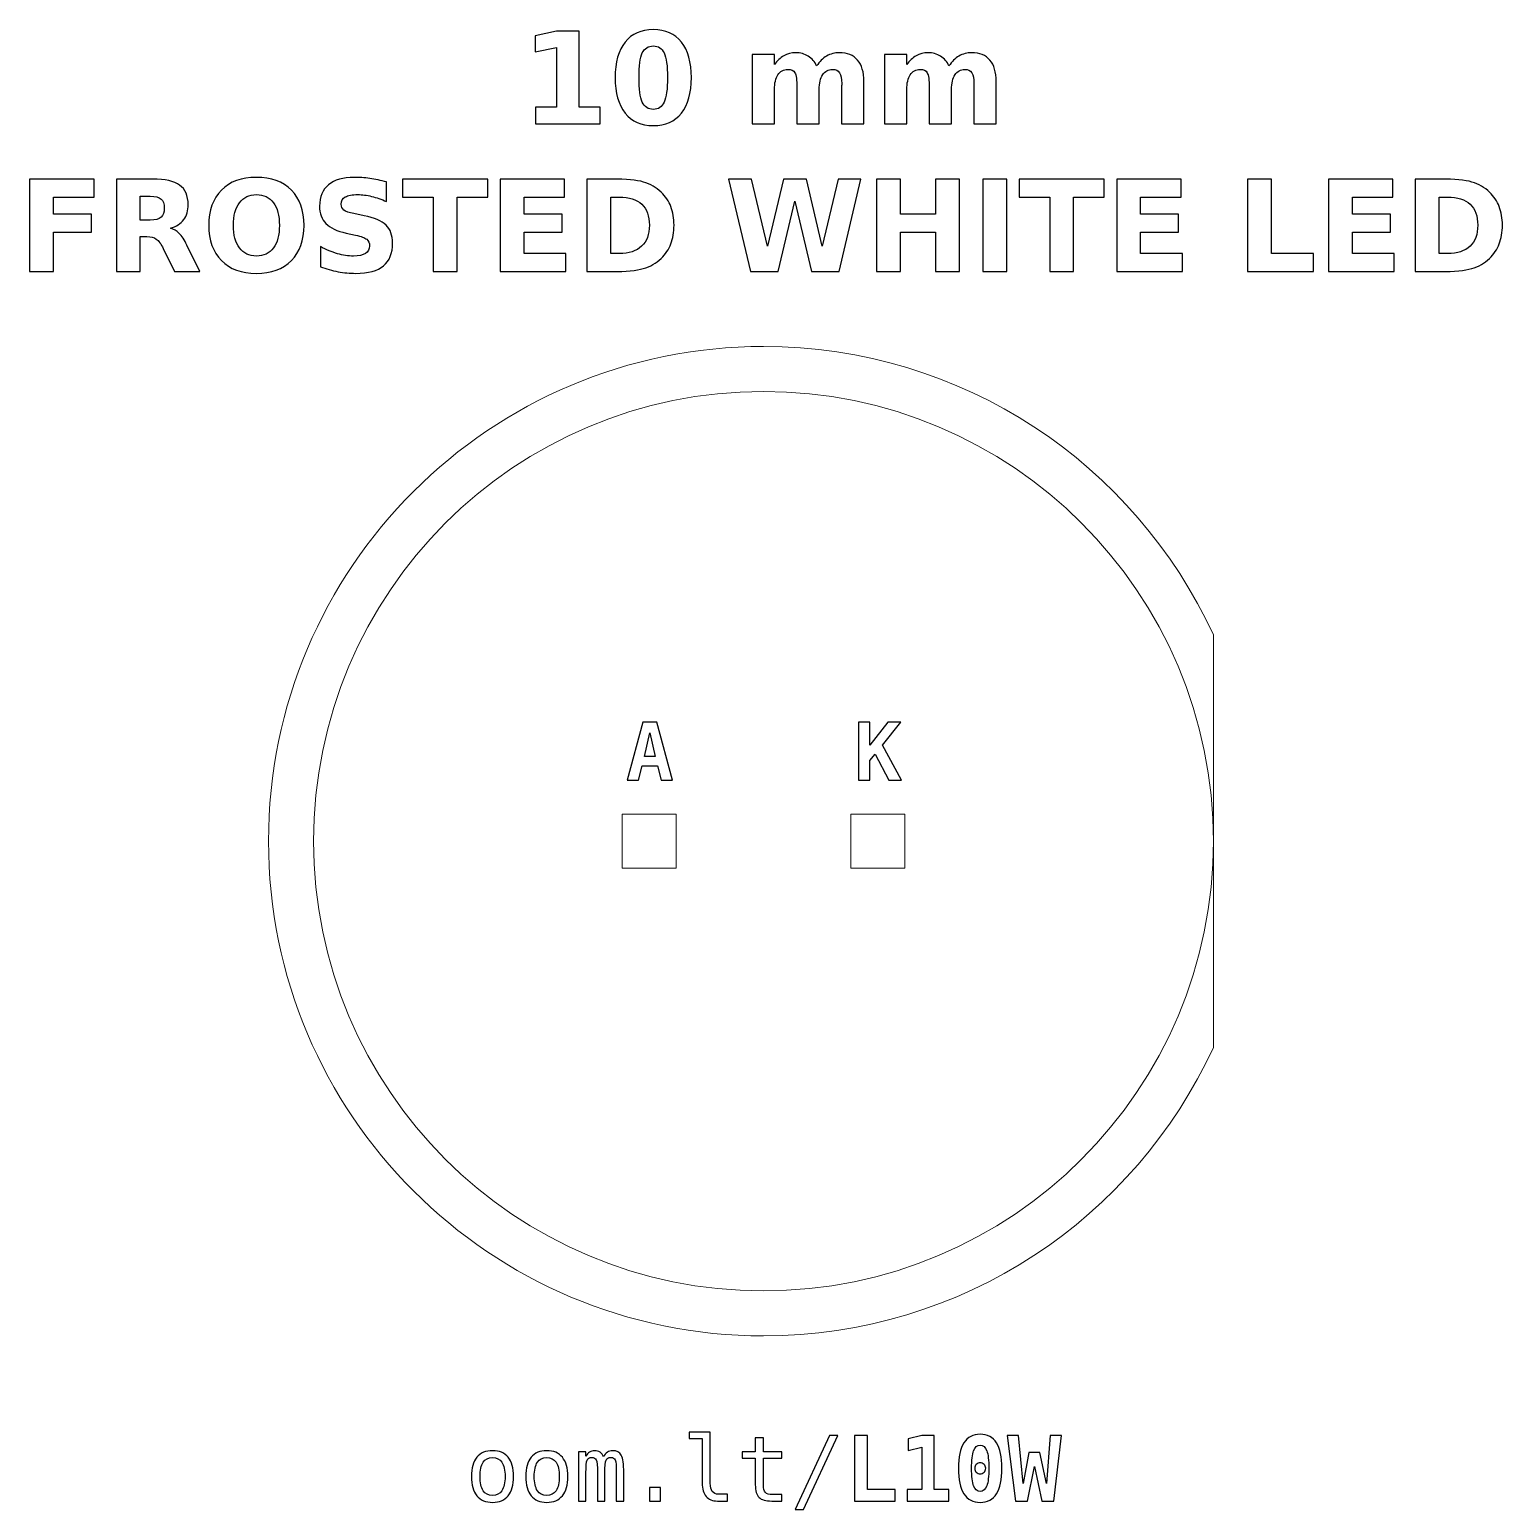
# Model space of a CAD drawing. Header units: centimetres. Extents: x -11.32 to -9.68, y -15.59 to -13.95.
import ezdxf

# ---------------------------------------------------------------- set-up
doc = ezdxf.new("R2010")
doc.units = ezdxf.units.CM
doc.header["$MEASUREMENT"] = 0
doc.layers.add('Layer 1', color=7, linetype='Continuous')

msp = doc.modelspace()

# ---------------------------------------------------------------- linework, layer by layer
at = {"layer": 'Layer 1', "color": 7, "lineweight": 20}
for points in [[(-10.657, -14.88), (-10.597, -14.88), (-10.597, -14.82), (-10.657, -14.82), (-10.657, -14.88)], [(-10.403, -14.88), (-10.343, -14.88), (-10.343, -14.82), (-10.403, -14.82), (-10.403, -14.88)]]:
    msp.add_lwpolyline(points, close=True, dxfattribs=at)
at = {"layer": 'Layer 1', "color": 250, "lineweight": 20}
msp.add_ellipse((-10.5, -14.85), major_axis=(0, 0.5), ratio=1, dxfattribs=at)
at = {"layer": 'Layer 1', "color": 250}
for points, knots in [([(-10.75326, -14.03415), (-10.75326, -14.03415), (-10.72983, -14.03415), (-10.72983, -14.03415), (-10.72983, -14.03415), (-10.72983, -14.03415), (-10.72983, -13.96766), (-10.72983, -13.96766), (-10.72983, -13.96766), (-10.72983, -13.96766), (-10.75387, -13.97263), (-10.75387, -13.97263), (-10.75387, -13.97263), (-10.75387, -13.97263), (-10.75387, -13.95456), (-10.75387, -13.95456), (-10.75387, -13.95456), (-10.75387, -13.95456), (-10.72997, -13.9496), (-10.72997, -13.9496), (-10.72997, -13.9496), (-10.72997, -13.9496), (-10.70476, -13.9496), (-10.70476, -13.9496), (-10.70476, -13.9496), (-10.70476, -13.9496), (-10.70476, -14.03415), (-10.70476, -14.03415), (-10.70476, -14.03415), (-10.70476, -14.03415), (-10.68134, -14.03415), (-10.68134, -14.03415), (-10.68134, -14.03415), (-10.68134, -14.03415), (-10.68134, -14.05247), (-10.68134, -14.05247), (-10.68134, -14.05247), (-10.68134, -14.05247), (-10.75326, -14.05247), (-10.75326, -14.05247), (-10.75326, -14.05247), (-10.75326, -14.05247), (-10.75326, -14.03415), (-10.75326, -14.03415)], [0, 0, 0, 0, 0.0909091, 0.0909091, 0.0909091, 0.0909091, 0.1818182, 0.1818182, 0.1818182, 0.1818182, 0.2727273, 0.2727273, 0.2727273, 0.2727273, 0.3636364, 0.3636364, 0.3636364, 0.3636364, 0.4545455, 0.4545455, 0.4545455, 0.4545455, 0.5454545, 0.5454545, 0.5454545, 0.5454545, 0.6363636, 0.6363636, 0.6363636, 0.6363636, 0.7272727, 0.7272727, 0.7272727, 0.7272727, 0.8181818, 0.8181818, 0.8181818, 0.8181818, 0.9090909, 0.9090909, 0.9090909, 0.9090909, 1, 1, 1, 1]), ([(-10.58016, -14.00113), (-10.58016, -14.01818), (-10.58383, -14.03133), (-10.59119, -14.04059), (-10.59119, -14.04059), (-10.59853, -14.04984), (-10.60897, -14.05447), (-10.62247, -14.05447), (-10.62247, -14.05447), (-10.63602, -14.05447), (-10.64648, -14.04984), (-10.65382, -14.04059), (-10.65382, -14.04059), (-10.66118, -14.03133), (-10.66485, -14.01818), (-10.66485, -14.00113), (-10.66485, -14.00113), (-10.66485, -13.98406), (-10.66118, -13.97088), (-10.65382, -13.96162), (-10.65382, -13.96162), (-10.64648, -13.95238), (-10.63602, -13.94774), (-10.62247, -13.94774), (-10.62247, -13.94774), (-10.60897, -13.94774), (-10.59853, -13.95238), (-10.59119, -13.96162), (-10.59119, -13.96162), (-10.58383, -13.97088), (-10.58016, -13.98406), (-10.58016, -14.00113)], [0, 0, 0, 0, 0.125, 0.125, 0.125, 0.125, 0.25, 0.25, 0.25, 0.25, 0.375, 0.375, 0.375, 0.375, 0.5, 0.5, 0.5, 0.5, 0.625, 0.625, 0.625, 0.625, 0.75, 0.75, 0.75, 0.75, 0.875, 0.875, 0.875, 0.875, 1, 1, 1, 1]), ([(-10.60669, -14.00094), (-10.60669, -13.98808), (-10.60789, -13.97902), (-10.61031, -13.97375), (-10.61031, -13.97375), (-10.61271, -13.96851), (-10.61678, -13.96588), (-10.62247, -13.96588), (-10.62247, -13.96588), (-10.62816, -13.96588), (-10.63223, -13.96851), (-10.63468, -13.97375), (-10.63468, -13.97375), (-10.6371, -13.97902), (-10.63832, -13.98808), (-10.63832, -14.00094), (-10.63832, -14.00094), (-10.63832, -14.01392), (-10.6371, -14.0231), (-10.63468, -14.02841), (-10.63468, -14.02841), (-10.63223, -14.03375), (-10.62816, -14.03641), (-10.62247, -14.03641), (-10.62247, -14.03641), (-10.61683, -14.03641), (-10.61278, -14.03375), (-10.61033, -14.02841), (-10.61033, -14.02841), (-10.60791, -14.0231), (-10.60669, -14.01392), (-10.60669, -14.00094)], [0, 0, 0, 0, 0.125, 0.125, 0.125, 0.125, 0.25, 0.25, 0.25, 0.25, 0.375, 0.375, 0.375, 0.375, 0.5, 0.5, 0.5, 0.5, 0.625, 0.625, 0.625, 0.625, 0.75, 0.75, 0.75, 0.75, 0.875, 0.875, 0.875, 0.875, 1, 1, 1, 1]), ([(-10.44091, -13.98812), (-10.43778, -13.98335), (-10.43409, -13.9797), (-10.42978, -13.97721), (-10.42978, -13.97721), (-10.42548, -13.97469), (-10.42078, -13.97345), (-10.41563, -13.97345), (-10.41563, -13.97345), (-10.40676, -13.97345), (-10.40001, -13.97618), (-10.39538, -13.98166), (-10.39538, -13.98166), (-10.39074, -13.98711), (-10.38841, -13.99506), (-10.38841, -14.00548), (-10.38841, -14.00548), (-10.38841, -14.00548), (-10.38841, -14.05247), (-10.38841, -14.05247), (-10.38841, -14.05247), (-10.38841, -14.05247), (-10.41323, -14.05247), (-10.41323, -14.05247), (-10.41323, -14.05247), (-10.41323, -14.05247), (-10.41323, -14.01223), (-10.41323, -14.01223), (-10.41323, -14.01223), (-10.41318, -14.01164), (-10.41316, -14.01103), (-10.41313, -14.01037), (-10.41313, -14.01037), (-10.41311, -14.00974), (-10.41309, -14.00882), (-10.41309, -14.00762), (-10.41309, -14.00762), (-10.41309, -14.00216), (-10.41388, -13.99819), (-10.41551, -13.99574), (-10.41551, -13.99574), (-10.41711, -13.99327), (-10.41969, -13.99205), (-10.42327, -13.99205), (-10.42327, -13.99205), (-10.42797, -13.99205), (-10.43157, -13.99398), (-10.43413, -13.99784), (-10.43413, -13.99784), (-10.43667, -14.00169), (-10.43799, -14.00727), (-10.43809, -14.01458), (-10.43809, -14.01458), (-10.43809, -14.01458), (-10.43809, -14.05247), (-10.43809, -14.05247), (-10.43809, -14.05247), (-10.43809, -14.05247), (-10.4629, -14.05247), (-10.4629, -14.05247), (-10.4629, -14.05247), (-10.4629, -14.05247), (-10.4629, -14.01223), (-10.4629, -14.01223), (-10.4629, -14.01223), (-10.4629, -14.00369), (-10.46363, -13.99819), (-10.46511, -13.99574), (-10.46511, -13.99574), (-10.46657, -13.99327), (-10.46918, -13.99205), (-10.47294, -13.99205), (-10.47294, -13.99205), (-10.47769, -13.99205), (-10.48134, -13.994), (-10.4839, -13.99788), (-10.4839, -13.99788), (-10.48646, -14.00176), (-10.48776, -14.00729), (-10.48776, -14.01451), (-10.48776, -14.01451), (-10.48776, -14.01451), (-10.48776, -14.05247), (-10.48776, -14.05247), (-10.48776, -14.05247), (-10.48776, -14.05247), (-10.51257, -14.05247), (-10.51257, -14.05247), (-10.51257, -14.05247), (-10.51257, -14.05247), (-10.51257, -13.97531), (-10.51257, -13.97531), (-10.51257, -13.97531), (-10.51257, -13.97531), (-10.48776, -13.97531), (-10.48776, -13.97531), (-10.48776, -13.97531), (-10.48776, -13.97531), (-10.48776, -13.98662), (-10.48776, -13.98662), (-10.48776, -13.98662), (-10.48472, -13.98224), (-10.48124, -13.97898), (-10.47731, -13.97676), (-10.47731, -13.97676), (-10.47339, -13.97455), (-10.46906, -13.97345), (-10.46433, -13.97345), (-10.46433, -13.97345), (-10.45902, -13.97345), (-10.45429, -13.97474), (-10.45022, -13.97731), (-10.45022, -13.97731), (-10.44613, -13.97989), (-10.44302, -13.98349), (-10.44091, -13.98812)], [0, 0, 0, 0, 0.0344828, 0.0344828, 0.0344828, 0.0344828, 0.0689655, 0.0689655, 0.0689655, 0.0689655, 0.1034483, 0.1034483, 0.1034483, 0.1034483, 0.137931, 0.137931, 0.137931, 0.137931, 0.1724138, 0.1724138, 0.1724138, 0.1724138, 0.2068966, 0.2068966, 0.2068966, 0.2068966, 0.2413793, 0.2413793, 0.2413793, 0.2413793, 0.2758621, 0.2758621, 0.2758621, 0.2758621, 0.3103448, 0.3103448, 0.3103448, 0.3103448, 0.3448276, 0.3448276, 0.3448276, 0.3448276, 0.3793103, 0.3793103, 0.3793103, 0.3793103, 0.4137931, 0.4137931, 0.4137931, 0.4137931, 0.4482759, 0.4482759, 0.4482759, 0.4482759, 0.4827586, 0.4827586, 0.4827586, 0.4827586, 0.5172414, 0.5172414, 0.5172414, 0.5172414, 0.5517241, 0.5517241, 0.5517241, 0.5517241, 0.5862069, 0.5862069, 0.5862069, 0.5862069, 0.6206897, 0.6206897, 0.6206897, 0.6206897, 0.6551724, 0.6551724, 0.6551724, 0.6551724, 0.6896552, 0.6896552, 0.6896552, 0.6896552, 0.7241379, 0.7241379, 0.7241379, 0.7241379, 0.7586207, 0.7586207, 0.7586207, 0.7586207, 0.7931034, 0.7931034, 0.7931034, 0.7931034, 0.8275862, 0.8275862, 0.8275862, 0.8275862, 0.862069, 0.862069, 0.862069, 0.862069, 0.8965517, 0.8965517, 0.8965517, 0.8965517, 0.9310345, 0.9310345, 0.9310345, 0.9310345, 0.9655172, 0.9655172, 0.9655172, 0.9655172, 1, 1, 1, 1]), ([(-10.29387, -13.98812), (-10.29074, -13.98335), (-10.28705, -13.9797), (-10.28274, -13.97721), (-10.28274, -13.97721), (-10.27844, -13.97469), (-10.27374, -13.97345), (-10.26859, -13.97345), (-10.26859, -13.97345), (-10.25972, -13.97345), (-10.25297, -13.97618), (-10.24834, -13.98166), (-10.24834, -13.98166), (-10.2437, -13.98711), (-10.24137, -13.99506), (-10.24137, -14.00548), (-10.24137, -14.00548), (-10.24137, -14.00548), (-10.24137, -14.05247), (-10.24137, -14.05247), (-10.24137, -14.05247), (-10.24137, -14.05247), (-10.26619, -14.05247), (-10.26619, -14.05247), (-10.26619, -14.05247), (-10.26619, -14.05247), (-10.26619, -14.01223), (-10.26619, -14.01223), (-10.26619, -14.01223), (-10.26614, -14.01164), (-10.26612, -14.01103), (-10.26609, -14.01037), (-10.26609, -14.01037), (-10.26607, -14.00974), (-10.26605, -14.00882), (-10.26605, -14.00762), (-10.26605, -14.00762), (-10.26605, -14.00216), (-10.26684, -13.99819), (-10.26847, -13.99574), (-10.26847, -13.99574), (-10.27007, -13.99327), (-10.27265, -13.99205), (-10.27623, -13.99205), (-10.27623, -13.99205), (-10.28093, -13.99205), (-10.28453, -13.99398), (-10.28709, -13.99784), (-10.28709, -13.99784), (-10.28963, -14.00169), (-10.29095, -14.00727), (-10.29105, -14.01458), (-10.29105, -14.01458), (-10.29105, -14.01458), (-10.29105, -14.05247), (-10.29105, -14.05247), (-10.29105, -14.05247), (-10.29105, -14.05247), (-10.31586, -14.05247), (-10.31586, -14.05247), (-10.31586, -14.05247), (-10.31586, -14.05247), (-10.31586, -14.01223), (-10.31586, -14.01223), (-10.31586, -14.01223), (-10.31586, -14.00369), (-10.31659, -13.99819), (-10.31807, -13.99574), (-10.31807, -13.99574), (-10.31953, -13.99327), (-10.32214, -13.99205), (-10.3259, -13.99205), (-10.3259, -13.99205), (-10.33065, -13.99205), (-10.3343, -13.994), (-10.33686, -13.99788), (-10.33686, -13.99788), (-10.33942, -14.00176), (-10.34072, -14.00729), (-10.34072, -14.01451), (-10.34072, -14.01451), (-10.34072, -14.01451), (-10.34072, -14.05247), (-10.34072, -14.05247), (-10.34072, -14.05247), (-10.34072, -14.05247), (-10.36553, -14.05247), (-10.36553, -14.05247), (-10.36553, -14.05247), (-10.36553, -14.05247), (-10.36553, -13.97531), (-10.36553, -13.97531), (-10.36553, -13.97531), (-10.36553, -13.97531), (-10.34072, -13.97531), (-10.34072, -13.97531), (-10.34072, -13.97531), (-10.34072, -13.97531), (-10.34072, -13.98662), (-10.34072, -13.98662), (-10.34072, -13.98662), (-10.33768, -13.98224), (-10.3342, -13.97898), (-10.33027, -13.97676), (-10.33027, -13.97676), (-10.32635, -13.97455), (-10.32202, -13.97345), (-10.31729, -13.97345), (-10.31729, -13.97345), (-10.31198, -13.97345), (-10.30725, -13.97474), (-10.30318, -13.97731), (-10.30318, -13.97731), (-10.29909, -13.97989), (-10.29598, -13.98349), (-10.29387, -13.98812)], [0, 0, 0, 0, 0.0344828, 0.0344828, 0.0344828, 0.0344828, 0.0689655, 0.0689655, 0.0689655, 0.0689655, 0.1034483, 0.1034483, 0.1034483, 0.1034483, 0.137931, 0.137931, 0.137931, 0.137931, 0.1724138, 0.1724138, 0.1724138, 0.1724138, 0.2068966, 0.2068966, 0.2068966, 0.2068966, 0.2413793, 0.2413793, 0.2413793, 0.2413793, 0.2758621, 0.2758621, 0.2758621, 0.2758621, 0.3103448, 0.3103448, 0.3103448, 0.3103448, 0.3448276, 0.3448276, 0.3448276, 0.3448276, 0.3793103, 0.3793103, 0.3793103, 0.3793103, 0.4137931, 0.4137931, 0.4137931, 0.4137931, 0.4482759, 0.4482759, 0.4482759, 0.4482759, 0.4827586, 0.4827586, 0.4827586, 0.4827586, 0.5172414, 0.5172414, 0.5172414, 0.5172414, 0.5517241, 0.5517241, 0.5517241, 0.5517241, 0.5862069, 0.5862069, 0.5862069, 0.5862069, 0.6206897, 0.6206897, 0.6206897, 0.6206897, 0.6551724, 0.6551724, 0.6551724, 0.6551724, 0.6896552, 0.6896552, 0.6896552, 0.6896552, 0.7241379, 0.7241379, 0.7241379, 0.7241379, 0.7586207, 0.7586207, 0.7586207, 0.7586207, 0.7931034, 0.7931034, 0.7931034, 0.7931034, 0.8275862, 0.8275862, 0.8275862, 0.8275862, 0.862069, 0.862069, 0.862069, 0.862069, 0.8965517, 0.8965517, 0.8965517, 0.8965517, 0.9310345, 0.9310345, 0.9310345, 0.9310345, 0.9655172, 0.9655172, 0.9655172, 0.9655172, 1, 1, 1, 1]), ([(-11.31553, -14.11385), (-11.31553, -14.11385), (-11.24394, -14.11385), (-11.24394, -14.11385), (-11.24394, -14.11385), (-11.24394, -14.11385), (-11.24394, -14.13391), (-11.24394, -14.13391), (-11.24394, -14.13391), (-11.24394, -14.13391), (-11.289, -14.13391), (-11.289, -14.13391), (-11.289, -14.13391), (-11.289, -14.13391), (-11.289, -14.15306), (-11.289, -14.15306), (-11.289, -14.15306), (-11.289, -14.15306), (-11.24662, -14.15306), (-11.24662, -14.15306), (-11.24662, -14.15306), (-11.24662, -14.15306), (-11.24662, -14.17312), (-11.24662, -14.17312), (-11.24662, -14.17312), (-11.24662, -14.17312), (-11.289, -14.17312), (-11.289, -14.17312), (-11.289, -14.17312), (-11.289, -14.17312), (-11.289, -14.21672), (-11.289, -14.21672), (-11.289, -14.21672), (-11.289, -14.21672), (-11.31553, -14.21672), (-11.31553, -14.21672), (-11.31553, -14.21672), (-11.31553, -14.21672), (-11.31553, -14.11385), (-11.31553, -14.11385)], [0, 0, 0, 0, 0.1, 0.1, 0.1, 0.1, 0.2, 0.2, 0.2, 0.2, 0.3, 0.3, 0.3, 0.3, 0.4, 0.4, 0.4, 0.4, 0.5, 0.5, 0.5, 0.5, 0.6, 0.6, 0.6, 0.6, 0.7, 0.7, 0.7, 0.7, 0.8, 0.8, 0.8, 0.8, 0.9, 0.9, 0.9, 0.9, 1, 1, 1, 1]), ([(-11.1926, -14.1778), (-11.1926, -14.1778), (-11.1926, -14.21672), (-11.1926, -14.21672), (-11.1926, -14.21672), (-11.1926, -14.21672), (-11.21913, -14.21672), (-11.21913, -14.21672), (-11.21913, -14.21672), (-11.21913, -14.21672), (-11.21913, -14.11385), (-11.21913, -14.11385), (-11.21913, -14.11385), (-11.21913, -14.11385), (-11.17861, -14.11385), (-11.17861, -14.11385), (-11.17861, -14.11385), (-11.16506, -14.11385), (-11.15511, -14.11613), (-11.14881, -14.12067), (-11.14881, -14.12067), (-11.14249, -14.12521), (-11.13933, -14.13241), (-11.13933, -14.14224), (-11.13933, -14.14224), (-11.13933, -14.14903), (-11.14098, -14.15463), (-11.14425, -14.15898), (-11.14425, -14.15898), (-11.14754, -14.16336), (-11.1525, -14.16658), (-11.15911, -14.16863), (-11.15911, -14.16863), (-11.15549, -14.16947), (-11.15222, -14.17133), (-11.14935, -14.17425), (-11.14935, -14.17425), (-11.14648, -14.17716), (-11.14359, -14.18158), (-11.14065, -14.18751), (-11.14065, -14.18751), (-11.14065, -14.18751), (-11.12623, -14.21672), (-11.12623, -14.21672), (-11.12623, -14.21672), (-11.12623, -14.21672), (-11.1545, -14.21672), (-11.1545, -14.21672), (-11.1545, -14.21672), (-11.1545, -14.21672), (-11.16704, -14.19116), (-11.16704, -14.19116), (-11.16704, -14.19116), (-11.16955, -14.18603), (-11.17212, -14.1825), (-11.17473, -14.18062), (-11.17473, -14.18062), (-11.17732, -14.17874), (-11.18077, -14.1778), (-11.1851, -14.1778), (-11.1851, -14.1778), (-11.1851, -14.1778), (-11.1926, -14.1778), (-11.1926, -14.1778)], [0, 0, 0, 0, 0.0625, 0.0625, 0.0625, 0.0625, 0.125, 0.125, 0.125, 0.125, 0.1875, 0.1875, 0.1875, 0.1875, 0.25, 0.25, 0.25, 0.25, 0.3125, 0.3125, 0.3125, 0.3125, 0.375, 0.375, 0.375, 0.375, 0.4375, 0.4375, 0.4375, 0.4375, 0.5, 0.5, 0.5, 0.5, 0.5625, 0.5625, 0.5625, 0.5625, 0.625, 0.625, 0.625, 0.625, 0.6875, 0.6875, 0.6875, 0.6875, 0.75, 0.75, 0.75, 0.75, 0.8125, 0.8125, 0.8125, 0.8125, 0.875, 0.875, 0.875, 0.875, 0.9375, 0.9375, 0.9375, 0.9375, 1, 1, 1, 1]), ([(-11.06349, -14.11199), (-11.04696, -14.11199), (-11.034, -14.11672), (-11.02464, -14.1262), (-11.02464, -14.1262), (-11.01526, -14.13565), (-11.01058, -14.1487), (-11.01058, -14.16538), (-11.01058, -14.16538), (-11.01058, -14.18201), (-11.01526, -14.19506), (-11.02464, -14.20451), (-11.02464, -14.20451), (-11.034, -14.21399), (-11.04696, -14.21872), (-11.06349, -14.21872), (-11.06349, -14.21872), (-11.07998, -14.21872), (-11.09291, -14.21399), (-11.10232, -14.20451), (-11.10232, -14.20451), (-11.1117, -14.19506), (-11.11641, -14.18201), (-11.11641, -14.16538), (-11.11641, -14.16538), (-11.11641, -14.1487), (-11.1117, -14.13565), (-11.10232, -14.1262), (-11.10232, -14.1262), (-11.09291, -14.11672), (-11.07998, -14.11199), (-11.06349, -14.11199)], [0, 0, 0, 0, 0.125, 0.125, 0.125, 0.125, 0.25, 0.25, 0.25, 0.25, 0.375, 0.375, 0.375, 0.375, 0.5, 0.5, 0.5, 0.5, 0.625, 0.625, 0.625, 0.625, 0.75, 0.75, 0.75, 0.75, 0.875, 0.875, 0.875, 0.875, 1, 1, 1, 1]), ([(-10.91892, -14.1171), (-10.91892, -14.1171), (-10.91892, -14.13885), (-10.91892, -14.13885), (-10.91892, -14.13885), (-10.92457, -14.13633), (-10.93009, -14.13443), (-10.93545, -14.13314), (-10.93545, -14.13314), (-10.94084, -14.13184), (-10.94592, -14.13121), (-10.95069, -14.13121), (-10.95069, -14.13121), (-10.95702, -14.13121), (-10.96172, -14.13208), (-10.96476, -14.13382), (-10.96476, -14.13382), (-10.96779, -14.13558), (-10.9693, -14.13829), (-10.9693, -14.14196), (-10.9693, -14.14196), (-10.9693, -14.14471), (-10.96829, -14.14687), (-10.96624, -14.1484), (-10.96624, -14.1484), (-10.96419, -14.14993), (-10.96048, -14.15127), (-10.95509, -14.15237), (-10.95509, -14.15237), (-10.95509, -14.15237), (-10.9438, -14.15463), (-10.9438, -14.15463), (-10.9438, -14.15463), (-10.93235, -14.15694), (-10.92424, -14.16042), (-10.91942, -14.16512), (-10.91942, -14.16512), (-10.91459, -14.1698), (-10.91217, -14.17646), (-10.91217, -14.18509), (-10.91217, -14.18509), (-10.91217, -14.19645), (-10.91553, -14.20489), (-10.92226, -14.21042), (-10.92226, -14.21042), (-10.92899, -14.21594), (-10.93926, -14.21872), (-10.95309, -14.21872), (-10.95309, -14.21872), (-10.95963, -14.21872), (-10.96617, -14.21811), (-10.97273, -14.21686), (-10.97273, -14.21686), (-10.97929, -14.21561), (-10.98588, -14.21378), (-10.99244, -14.21136), (-10.99244, -14.21136), (-10.99244, -14.21136), (-10.99244, -14.18897), (-10.99244, -14.18897), (-10.99244, -14.18897), (-10.98588, -14.19245), (-10.97953, -14.19508), (-10.97339, -14.19685), (-10.97339, -14.19685), (-10.96725, -14.19861), (-10.96135, -14.1995), (-10.95566, -14.1995), (-10.95566, -14.1995), (-10.94987, -14.1995), (-10.94543, -14.19854), (-10.94235, -14.19661), (-10.94235, -14.19661), (-10.93926, -14.19468), (-10.93774, -14.19193), (-10.93774, -14.18833), (-10.93774, -14.18833), (-10.93774, -14.18513), (-10.93877, -14.18264), (-10.94086, -14.1809), (-10.94086, -14.1809), (-10.94296, -14.17916), (-10.94712, -14.17759), (-10.95338, -14.17622), (-10.95338, -14.17622), (-10.95338, -14.17622), (-10.96365, -14.17394), (-10.96365, -14.17394), (-10.96365, -14.17394), (-10.97393, -14.17173), (-10.98146, -14.16823), (-10.98621, -14.1634), (-10.98621, -14.1634), (-10.99096, -14.15858), (-10.99333, -14.15207), (-10.99333, -14.14391), (-10.99333, -14.14391), (-10.99333, -14.13365), (-10.99002, -14.12577), (-10.98341, -14.12027), (-10.98341, -14.12027), (-10.9768, -14.11474), (-10.9673, -14.11199), (-10.95488, -14.11199), (-10.95488, -14.11199), (-10.94924, -14.11199), (-10.94343, -14.11242), (-10.93745, -14.11326), (-10.93745, -14.11326), (-10.93148, -14.11411), (-10.9253, -14.11538), (-10.91892, -14.1171)], [0, 0, 0, 0, 0.0357143, 0.0357143, 0.0357143, 0.0357143, 0.0714286, 0.0714286, 0.0714286, 0.0714286, 0.1071429, 0.1071429, 0.1071429, 0.1071429, 0.1428571, 0.1428571, 0.1428571, 0.1428571, 0.1785714, 0.1785714, 0.1785714, 0.1785714, 0.2142857, 0.2142857, 0.2142857, 0.2142857, 0.25, 0.25, 0.25, 0.25, 0.2857143, 0.2857143, 0.2857143, 0.2857143, 0.3214286, 0.3214286, 0.3214286, 0.3214286, 0.3571429, 0.3571429, 0.3571429, 0.3571429, 0.3928571, 0.3928571, 0.3928571, 0.3928571, 0.4285714, 0.4285714, 0.4285714, 0.4285714, 0.4642857, 0.4642857, 0.4642857, 0.4642857, 0.5, 0.5, 0.5, 0.5, 0.5357143, 0.5357143, 0.5357143, 0.5357143, 0.5714286, 0.5714286, 0.5714286, 0.5714286, 0.6071429, 0.6071429, 0.6071429, 0.6071429, 0.6428571, 0.6428571, 0.6428571, 0.6428571, 0.6785714, 0.6785714, 0.6785714, 0.6785714, 0.7142857, 0.7142857, 0.7142857, 0.7142857, 0.75, 0.75, 0.75, 0.75, 0.7857143, 0.7857143, 0.7857143, 0.7857143, 0.8214286, 0.8214286, 0.8214286, 0.8214286, 0.8571429, 0.8571429, 0.8571429, 0.8571429, 0.8928571, 0.8928571, 0.8928571, 0.8928571, 0.9285714, 0.9285714, 0.9285714, 0.9285714, 0.9642857, 0.9642857, 0.9642857, 0.9642857, 1, 1, 1, 1]), ([(-10.90117, -14.11385), (-10.90117, -14.11385), (-10.80637, -14.11385), (-10.80637, -14.11385), (-10.80637, -14.11385), (-10.80637, -14.11385), (-10.80637, -14.13391), (-10.80637, -14.13391), (-10.80637, -14.13391), (-10.80637, -14.13391), (-10.84047, -14.13391), (-10.84047, -14.13391), (-10.84047, -14.13391), (-10.84047, -14.13391), (-10.84047, -14.21672), (-10.84047, -14.21672), (-10.84047, -14.21672), (-10.84047, -14.21672), (-10.867, -14.21672), (-10.867, -14.21672), (-10.867, -14.21672), (-10.867, -14.21672), (-10.867, -14.13391), (-10.867, -14.13391), (-10.867, -14.13391), (-10.867, -14.13391), (-10.90117, -14.13391), (-10.90117, -14.13391), (-10.90117, -14.13391), (-10.90117, -14.13391), (-10.90117, -14.11385), (-10.90117, -14.11385)], [0, 0, 0, 0, 0.125, 0.125, 0.125, 0.125, 0.25, 0.25, 0.25, 0.25, 0.375, 0.375, 0.375, 0.375, 0.5, 0.5, 0.5, 0.5, 0.625, 0.625, 0.625, 0.625, 0.75, 0.75, 0.75, 0.75, 0.875, 0.875, 0.875, 0.875, 1, 1, 1, 1]), ([(-10.79263, -14.11385), (-10.79263, -14.11385), (-10.72104, -14.11385), (-10.72104, -14.11385), (-10.72104, -14.11385), (-10.72104, -14.11385), (-10.72104, -14.13391), (-10.72104, -14.13391), (-10.72104, -14.13391), (-10.72104, -14.13391), (-10.7661, -14.13391), (-10.7661, -14.13391), (-10.7661, -14.13391), (-10.7661, -14.13391), (-10.7661, -14.15306), (-10.7661, -14.15306), (-10.7661, -14.15306), (-10.7661, -14.15306), (-10.72375, -14.15306), (-10.72375, -14.15306), (-10.72375, -14.15306), (-10.72375, -14.15306), (-10.72375, -14.17312), (-10.72375, -14.17312), (-10.72375, -14.17312), (-10.72375, -14.17312), (-10.7661, -14.17312), (-10.7661, -14.17312), (-10.7661, -14.17312), (-10.7661, -14.17312), (-10.7661, -14.19666), (-10.7661, -14.19666), (-10.7661, -14.19666), (-10.7661, -14.19666), (-10.71954, -14.19666), (-10.71954, -14.19666), (-10.71954, -14.19666), (-10.71954, -14.19666), (-10.71954, -14.21672), (-10.71954, -14.21672), (-10.71954, -14.21672), (-10.71954, -14.21672), (-10.79263, -14.21672), (-10.79263, -14.21672), (-10.79263, -14.21672), (-10.79263, -14.21672), (-10.79263, -14.11385), (-10.79263, -14.11385)], [0, 0, 0, 0, 0.0833333, 0.0833333, 0.0833333, 0.0833333, 0.1666667, 0.1666667, 0.1666667, 0.1666667, 0.25, 0.25, 0.25, 0.25, 0.3333333, 0.3333333, 0.3333333, 0.3333333, 0.4166667, 0.4166667, 0.4166667, 0.4166667, 0.5, 0.5, 0.5, 0.5, 0.5833333, 0.5833333, 0.5833333, 0.5833333, 0.6666667, 0.6666667, 0.6666667, 0.6666667, 0.75, 0.75, 0.75, 0.75, 0.8333333, 0.8333333, 0.8333333, 0.8333333, 0.9166667, 0.9166667, 0.9166667, 0.9166667, 1, 1, 1, 1]), ([(-10.69623, -14.11385), (-10.69623, -14.11385), (-10.66824, -14.11385), (-10.66824, -14.11385), (-10.66824, -14.11385), (-10.65263, -14.11385), (-10.64101, -14.11496), (-10.63337, -14.11719), (-10.63337, -14.11719), (-10.62572, -14.11942), (-10.61916, -14.12319), (-10.61368, -14.12853), (-10.61368, -14.12853), (-10.60886, -14.13316), (-10.60529, -14.13852), (-10.60293, -14.14459), (-10.60293, -14.14459), (-10.60061, -14.15063), (-10.59943, -14.1575), (-10.59943, -14.16519), (-10.59943, -14.16519), (-10.59943, -14.17295), (-10.60061, -14.17987), (-10.60293, -14.18596), (-10.60293, -14.18596), (-10.60529, -14.19205), (-10.60886, -14.19741), (-10.61368, -14.20204), (-10.61368, -14.20204), (-10.61921, -14.20738), (-10.62582, -14.21115), (-10.63353, -14.21338), (-10.63353, -14.21338), (-10.64125, -14.21561), (-10.65282, -14.21672), (-10.66824, -14.21672), (-10.66824, -14.21672), (-10.66824, -14.21672), (-10.69623, -14.21672), (-10.69623, -14.21672), (-10.69623, -14.21672), (-10.69623, -14.21672), (-10.69623, -14.11385), (-10.69623, -14.11385)], [0, 0, 0, 0, 0.0909091, 0.0909091, 0.0909091, 0.0909091, 0.1818182, 0.1818182, 0.1818182, 0.1818182, 0.2727273, 0.2727273, 0.2727273, 0.2727273, 0.3636364, 0.3636364, 0.3636364, 0.3636364, 0.4545455, 0.4545455, 0.4545455, 0.4545455, 0.5454545, 0.5454545, 0.5454545, 0.5454545, 0.6363636, 0.6363636, 0.6363636, 0.6363636, 0.7272727, 0.7272727, 0.7272727, 0.7272727, 0.8181818, 0.8181818, 0.8181818, 0.8181818, 0.9090909, 0.9090909, 0.9090909, 0.9090909, 1, 1, 1, 1]), ([(-10.53873, -14.11385), (-10.53873, -14.11385), (-10.51331, -14.11385), (-10.51331, -14.11385), (-10.51331, -14.11385), (-10.51331, -14.11385), (-10.49553, -14.18862), (-10.49553, -14.18862), (-10.49553, -14.18862), (-10.49553, -14.18862), (-10.47789, -14.11385), (-10.47789, -14.11385), (-10.47789, -14.11385), (-10.47789, -14.11385), (-10.45232, -14.11385), (-10.45232, -14.11385), (-10.45232, -14.11385), (-10.45232, -14.11385), (-10.43469, -14.18862), (-10.43469, -14.18862), (-10.43469, -14.18862), (-10.43469, -14.18862), (-10.41691, -14.11385), (-10.41691, -14.11385), (-10.41691, -14.11385), (-10.41691, -14.11385), (-10.39169, -14.11385), (-10.39169, -14.11385), (-10.39169, -14.11385), (-10.39169, -14.11385), (-10.41594, -14.21672), (-10.41594, -14.21672), (-10.41594, -14.21672), (-10.41594, -14.21672), (-10.44654, -14.21672), (-10.44654, -14.21672), (-10.44654, -14.21672), (-10.44654, -14.21672), (-10.46521, -14.13852), (-10.46521, -14.13852), (-10.46521, -14.13852), (-10.46521, -14.13852), (-10.48367, -14.21672), (-10.48367, -14.21672), (-10.48367, -14.21672), (-10.48367, -14.21672), (-10.51427, -14.21672), (-10.51427, -14.21672), (-10.51427, -14.21672), (-10.51427, -14.21672), (-10.53873, -14.11385), (-10.53873, -14.11385)], [0, 0, 0, 0, 0.0769231, 0.0769231, 0.0769231, 0.0769231, 0.1538462, 0.1538462, 0.1538462, 0.1538462, 0.2307692, 0.2307692, 0.2307692, 0.2307692, 0.3076923, 0.3076923, 0.3076923, 0.3076923, 0.3846154, 0.3846154, 0.3846154, 0.3846154, 0.4615385, 0.4615385, 0.4615385, 0.4615385, 0.5384615, 0.5384615, 0.5384615, 0.5384615, 0.6153846, 0.6153846, 0.6153846, 0.6153846, 0.6923077, 0.6923077, 0.6923077, 0.6923077, 0.7692308, 0.7692308, 0.7692308, 0.7692308, 0.8461538, 0.8461538, 0.8461538, 0.8461538, 0.9230769, 0.9230769, 0.9230769, 0.9230769, 1, 1, 1, 1]), ([(-10.37434, -14.11385), (-10.37434, -14.11385), (-10.34781, -14.11385), (-10.34781, -14.11385), (-10.34781, -14.11385), (-10.34781, -14.11385), (-10.34781, -14.15306), (-10.34781, -14.15306), (-10.34781, -14.15306), (-10.34781, -14.15306), (-10.30868, -14.15306), (-10.30868, -14.15306), (-10.30868, -14.15306), (-10.30868, -14.15306), (-10.30868, -14.11385), (-10.30868, -14.11385), (-10.30868, -14.11385), (-10.30868, -14.11385), (-10.28215, -14.11385), (-10.28215, -14.11385), (-10.28215, -14.11385), (-10.28215, -14.11385), (-10.28215, -14.21672), (-10.28215, -14.21672), (-10.28215, -14.21672), (-10.28215, -14.21672), (-10.30868, -14.21672), (-10.30868, -14.21672), (-10.30868, -14.21672), (-10.30868, -14.21672), (-10.30868, -14.17312), (-10.30868, -14.17312), (-10.30868, -14.17312), (-10.30868, -14.17312), (-10.34781, -14.17312), (-10.34781, -14.17312), (-10.34781, -14.17312), (-10.34781, -14.17312), (-10.34781, -14.21672), (-10.34781, -14.21672), (-10.34781, -14.21672), (-10.34781, -14.21672), (-10.37434, -14.21672), (-10.37434, -14.21672), (-10.37434, -14.21672), (-10.37434, -14.21672), (-10.37434, -14.11385), (-10.37434, -14.11385)], [0, 0, 0, 0, 0.0833333, 0.0833333, 0.0833333, 0.0833333, 0.1666667, 0.1666667, 0.1666667, 0.1666667, 0.25, 0.25, 0.25, 0.25, 0.3333333, 0.3333333, 0.3333333, 0.3333333, 0.4166667, 0.4166667, 0.4166667, 0.4166667, 0.5, 0.5, 0.5, 0.5, 0.5833333, 0.5833333, 0.5833333, 0.5833333, 0.6666667, 0.6666667, 0.6666667, 0.6666667, 0.75, 0.75, 0.75, 0.75, 0.8333333, 0.8333333, 0.8333333, 0.8333333, 0.9166667, 0.9166667, 0.9166667, 0.9166667, 1, 1, 1, 1]), ([(-10.25625, -14.11385), (-10.25625, -14.11385), (-10.22972, -14.11385), (-10.22972, -14.11385), (-10.22972, -14.11385), (-10.22972, -14.11385), (-10.22972, -14.21672), (-10.22972, -14.21672), (-10.22972, -14.21672), (-10.22972, -14.21672), (-10.25625, -14.21672), (-10.25625, -14.21672), (-10.25625, -14.21672), (-10.25625, -14.21672), (-10.25625, -14.11385), (-10.25625, -14.11385)], [0, 0, 0, 0, 0.25, 0.25, 0.25, 0.25, 0.5, 0.5, 0.5, 0.5, 0.75, 0.75, 0.75, 0.75, 1, 1, 1, 1]), ([(-10.21604, -14.11385), (-10.21604, -14.11385), (-10.12124, -14.11385), (-10.12124, -14.11385), (-10.12124, -14.11385), (-10.12124, -14.11385), (-10.12124, -14.13391), (-10.12124, -14.13391), (-10.12124, -14.13391), (-10.12124, -14.13391), (-10.15534, -14.13391), (-10.15534, -14.13391), (-10.15534, -14.13391), (-10.15534, -14.13391), (-10.15534, -14.21672), (-10.15534, -14.21672), (-10.15534, -14.21672), (-10.15534, -14.21672), (-10.18187, -14.21672), (-10.18187, -14.21672), (-10.18187, -14.21672), (-10.18187, -14.21672), (-10.18187, -14.13391), (-10.18187, -14.13391), (-10.18187, -14.13391), (-10.18187, -14.13391), (-10.21604, -14.13391), (-10.21604, -14.13391), (-10.21604, -14.13391), (-10.21604, -14.13391), (-10.21604, -14.11385), (-10.21604, -14.11385)], [0, 0, 0, 0, 0.125, 0.125, 0.125, 0.125, 0.25, 0.25, 0.25, 0.25, 0.375, 0.375, 0.375, 0.375, 0.5, 0.5, 0.5, 0.5, 0.625, 0.625, 0.625, 0.625, 0.75, 0.75, 0.75, 0.75, 0.875, 0.875, 0.875, 0.875, 1, 1, 1, 1]), ([(-10.1075, -14.11385), (-10.1075, -14.11385), (-10.03591, -14.11385), (-10.03591, -14.11385), (-10.03591, -14.11385), (-10.03591, -14.11385), (-10.03591, -14.13391), (-10.03591, -14.13391), (-10.03591, -14.13391), (-10.03591, -14.13391), (-10.08097, -14.13391), (-10.08097, -14.13391), (-10.08097, -14.13391), (-10.08097, -14.13391), (-10.08097, -14.15306), (-10.08097, -14.15306), (-10.08097, -14.15306), (-10.08097, -14.15306), (-10.03862, -14.15306), (-10.03862, -14.15306), (-10.03862, -14.15306), (-10.03862, -14.15306), (-10.03862, -14.17312), (-10.03862, -14.17312), (-10.03862, -14.17312), (-10.03862, -14.17312), (-10.08097, -14.17312), (-10.08097, -14.17312), (-10.08097, -14.17312), (-10.08097, -14.17312), (-10.08097, -14.19666), (-10.08097, -14.19666), (-10.08097, -14.19666), (-10.08097, -14.19666), (-10.03441, -14.19666), (-10.03441, -14.19666), (-10.03441, -14.19666), (-10.03441, -14.19666), (-10.03441, -14.21672), (-10.03441, -14.21672), (-10.03441, -14.21672), (-10.03441, -14.21672), (-10.1075, -14.21672), (-10.1075, -14.21672), (-10.1075, -14.21672), (-10.1075, -14.21672), (-10.1075, -14.11385), (-10.1075, -14.11385)], [0, 0, 0, 0, 0.0833333, 0.0833333, 0.0833333, 0.0833333, 0.1666667, 0.1666667, 0.1666667, 0.1666667, 0.25, 0.25, 0.25, 0.25, 0.3333333, 0.3333333, 0.3333333, 0.3333333, 0.4166667, 0.4166667, 0.4166667, 0.4166667, 0.5, 0.5, 0.5, 0.5, 0.5833333, 0.5833333, 0.5833333, 0.5833333, 0.6666667, 0.6666667, 0.6666667, 0.6666667, 0.75, 0.75, 0.75, 0.75, 0.8333333, 0.8333333, 0.8333333, 0.8333333, 0.9166667, 0.9166667, 0.9166667, 0.9166667, 1, 1, 1, 1]), ([(-9.96197, -14.11385), (-9.96197, -14.11385), (-9.93544, -14.11385), (-9.93544, -14.11385), (-9.93544, -14.11385), (-9.93544, -14.11385), (-9.93544, -14.19666), (-9.93544, -14.19666), (-9.93544, -14.19666), (-9.93544, -14.19666), (-9.88888, -14.19666), (-9.88888, -14.19666), (-9.88888, -14.19666), (-9.88888, -14.19666), (-9.88888, -14.21672), (-9.88888, -14.21672), (-9.88888, -14.21672), (-9.88888, -14.21672), (-9.96197, -14.21672), (-9.96197, -14.21672), (-9.96197, -14.21672), (-9.96197, -14.21672), (-9.96197, -14.11385), (-9.96197, -14.11385)], [0, 0, 0, 0, 0.1666667, 0.1666667, 0.1666667, 0.1666667, 0.3333333, 0.3333333, 0.3333333, 0.3333333, 0.5, 0.5, 0.5, 0.5, 0.6666667, 0.6666667, 0.6666667, 0.6666667, 0.8333333, 0.8333333, 0.8333333, 0.8333333, 1, 1, 1, 1]), ([(-9.87206, -14.11385), (-9.87206, -14.11385), (-9.80047, -14.11385), (-9.80047, -14.11385), (-9.80047, -14.11385), (-9.80047, -14.11385), (-9.80047, -14.13391), (-9.80047, -14.13391), (-9.80047, -14.13391), (-9.80047, -14.13391), (-9.84553, -14.13391), (-9.84553, -14.13391), (-9.84553, -14.13391), (-9.84553, -14.13391), (-9.84553, -14.15306), (-9.84553, -14.15306), (-9.84553, -14.15306), (-9.84553, -14.15306), (-9.80318, -14.15306), (-9.80318, -14.15306), (-9.80318, -14.15306), (-9.80318, -14.15306), (-9.80318, -14.17312), (-9.80318, -14.17312), (-9.80318, -14.17312), (-9.80318, -14.17312), (-9.84553, -14.17312), (-9.84553, -14.17312), (-9.84553, -14.17312), (-9.84553, -14.17312), (-9.84553, -14.19666), (-9.84553, -14.19666), (-9.84553, -14.19666), (-9.84553, -14.19666), (-9.79897, -14.19666), (-9.79897, -14.19666), (-9.79897, -14.19666), (-9.79897, -14.19666), (-9.79897, -14.21672), (-9.79897, -14.21672), (-9.79897, -14.21672), (-9.79897, -14.21672), (-9.87206, -14.21672), (-9.87206, -14.21672), (-9.87206, -14.21672), (-9.87206, -14.21672), (-9.87206, -14.11385), (-9.87206, -14.11385)], [0, 0, 0, 0, 0.0833333, 0.0833333, 0.0833333, 0.0833333, 0.1666667, 0.1666667, 0.1666667, 0.1666667, 0.25, 0.25, 0.25, 0.25, 0.3333333, 0.3333333, 0.3333333, 0.3333333, 0.4166667, 0.4166667, 0.4166667, 0.4166667, 0.5, 0.5, 0.5, 0.5, 0.5833333, 0.5833333, 0.5833333, 0.5833333, 0.6666667, 0.6666667, 0.6666667, 0.6666667, 0.75, 0.75, 0.75, 0.75, 0.8333333, 0.8333333, 0.8333333, 0.8333333, 0.9166667, 0.9166667, 0.9166667, 0.9166667, 1, 1, 1, 1]), ([(-9.77566, -14.11385), (-9.77566, -14.11385), (-9.74767, -14.11385), (-9.74767, -14.11385), (-9.74767, -14.11385), (-9.73206, -14.11385), (-9.72044, -14.11496), (-9.7128, -14.11719), (-9.7128, -14.11719), (-9.70515, -14.11942), (-9.69859, -14.12319), (-9.69311, -14.12853), (-9.69311, -14.12853), (-9.68829, -14.13316), (-9.68472, -14.13852), (-9.68236, -14.14459), (-9.68236, -14.14459), (-9.68004, -14.15063), (-9.67886, -14.1575), (-9.67886, -14.16519), (-9.67886, -14.16519), (-9.67886, -14.17295), (-9.68004, -14.17987), (-9.68236, -14.18596), (-9.68236, -14.18596), (-9.68472, -14.19205), (-9.68829, -14.19741), (-9.69311, -14.20204), (-9.69311, -14.20204), (-9.69864, -14.20738), (-9.70525, -14.21115), (-9.71296, -14.21338), (-9.71296, -14.21338), (-9.72068, -14.21561), (-9.73225, -14.21672), (-9.74767, -14.21672), (-9.74767, -14.21672), (-9.74767, -14.21672), (-9.77566, -14.21672), (-9.77566, -14.21672), (-9.77566, -14.21672), (-9.77566, -14.21672), (-9.77566, -14.11385), (-9.77566, -14.11385)], [0, 0, 0, 0, 0.0909091, 0.0909091, 0.0909091, 0.0909091, 0.1818182, 0.1818182, 0.1818182, 0.1818182, 0.2727273, 0.2727273, 0.2727273, 0.2727273, 0.3636364, 0.3636364, 0.3636364, 0.3636364, 0.4545455, 0.4545455, 0.4545455, 0.4545455, 0.5454545, 0.5454545, 0.5454545, 0.5454545, 0.6363636, 0.6363636, 0.6363636, 0.6363636, 0.7272727, 0.7272727, 0.7272727, 0.7272727, 0.8181818, 0.8181818, 0.8181818, 0.8181818, 0.9090909, 0.9090909, 0.9090909, 0.9090909, 1, 1, 1, 1]), ([(-11.06349, -14.13121), (-11.07158, -14.13121), (-11.07784, -14.13419), (-11.08231, -14.14017), (-11.08231, -14.14017), (-11.08675, -14.14614), (-11.08899, -14.15454), (-11.08899, -14.16538), (-11.08899, -14.16538), (-11.08899, -14.1762), (-11.08675, -14.18457), (-11.08231, -14.19054), (-11.08231, -14.19054), (-11.07784, -14.19652), (-11.07158, -14.1995), (-11.06349, -14.1995), (-11.06349, -14.1995), (-11.05535, -14.1995), (-11.04908, -14.19652), (-11.04461, -14.19054), (-11.04461, -14.19054), (-11.04016, -14.18457), (-11.03793, -14.1762), (-11.03793, -14.16538), (-11.03793, -14.16538), (-11.03793, -14.15454), (-11.04016, -14.14614), (-11.04461, -14.14017), (-11.04461, -14.14017), (-11.04908, -14.13419), (-11.05535, -14.13121), (-11.06349, -14.13121)], [0, 0, 0, 0, 0.125, 0.125, 0.125, 0.125, 0.25, 0.25, 0.25, 0.25, 0.375, 0.375, 0.375, 0.375, 0.5, 0.5, 0.5, 0.5, 0.625, 0.625, 0.625, 0.625, 0.75, 0.75, 0.75, 0.75, 0.875, 0.875, 0.875, 0.875, 1, 1, 1, 1]), ([(-11.18143, -14.15948), (-11.17588, -14.15948), (-11.17188, -14.15844), (-11.16948, -14.15637), (-11.16948, -14.15637), (-11.16706, -14.1543), (-11.16586, -14.15089), (-11.16586, -14.14616), (-11.16586, -14.14616), (-11.16586, -14.14148), (-11.16706, -14.13812), (-11.16948, -14.1361), (-11.16948, -14.1361), (-11.17188, -14.13408), (-11.17588, -14.13307), (-11.18143, -14.13307), (-11.18143, -14.13307), (-11.18143, -14.13307), (-11.1926, -14.13307), (-11.1926, -14.13307), (-11.1926, -14.13307), (-11.1926, -14.13307), (-11.1926, -14.15948), (-11.1926, -14.15948), (-11.1926, -14.15948), (-11.1926, -14.15948), (-11.18143, -14.15948), (-11.18143, -14.15948)], [0, 0, 0, 0, 0.1428571, 0.1428571, 0.1428571, 0.1428571, 0.2857143, 0.2857143, 0.2857143, 0.2857143, 0.4285714, 0.4285714, 0.4285714, 0.4285714, 0.5714286, 0.5714286, 0.5714286, 0.5714286, 0.7142857, 0.7142857, 0.7142857, 0.7142857, 0.8571429, 0.8571429, 0.8571429, 0.8571429, 1, 1, 1, 1]), ([(-10.6697, -14.13391), (-10.6697, -14.13391), (-10.6697, -14.19666), (-10.6697, -14.19666), (-10.6697, -14.19666), (-10.6697, -14.19666), (-10.6602, -14.19666), (-10.6602, -14.19666), (-10.6602, -14.19666), (-10.64936, -14.19666), (-10.64108, -14.19398), (-10.63537, -14.18859), (-10.63537, -14.18859), (-10.62965, -14.18323), (-10.62678, -14.17542), (-10.62678, -14.16519), (-10.62678, -14.16519), (-10.62678, -14.15498), (-10.62963, -14.14722), (-10.63532, -14.14191), (-10.63532, -14.14191), (-10.64101, -14.13657), (-10.64931, -14.13391), (-10.6602, -14.13391), (-10.6602, -14.13391), (-10.6602, -14.13391), (-10.6697, -14.13391), (-10.6697, -14.13391)], [0, 0, 0, 0, 0.1428571, 0.1428571, 0.1428571, 0.1428571, 0.2857143, 0.2857143, 0.2857143, 0.2857143, 0.4285714, 0.4285714, 0.4285714, 0.4285714, 0.5714286, 0.5714286, 0.5714286, 0.5714286, 0.7142857, 0.7142857, 0.7142857, 0.7142857, 0.8571429, 0.8571429, 0.8571429, 0.8571429, 1, 1, 1, 1]), ([(-9.74913, -14.13391), (-9.74913, -14.13391), (-9.74913, -14.19666), (-9.74913, -14.19666), (-9.74913, -14.19666), (-9.74913, -14.19666), (-9.73963, -14.19666), (-9.73963, -14.19666), (-9.73963, -14.19666), (-9.72879, -14.19666), (-9.72051, -14.19398), (-9.7148, -14.18859), (-9.7148, -14.18859), (-9.70908, -14.18323), (-9.70621, -14.17542), (-9.70621, -14.16519), (-9.70621, -14.16519), (-9.70621, -14.15498), (-9.70906, -14.14722), (-9.71475, -14.14191), (-9.71475, -14.14191), (-9.72044, -14.13657), (-9.72874, -14.13391), (-9.73963, -14.13391), (-9.73963, -14.13391), (-9.73963, -14.13391), (-9.74913, -14.13391), (-9.74913, -14.13391)], [0, 0, 0, 0, 0.1428571, 0.1428571, 0.1428571, 0.1428571, 0.2857143, 0.2857143, 0.2857143, 0.2857143, 0.4285714, 0.4285714, 0.4285714, 0.4285714, 0.5714286, 0.5714286, 0.5714286, 0.5714286, 0.7142857, 0.7142857, 0.7142857, 0.7142857, 0.8571429, 0.8571429, 0.8571429, 0.8571429, 1, 1, 1, 1]), ([(-10.63406, -14.71784), (-10.63406, -14.71784), (-10.61852, -14.71784), (-10.61852, -14.71784), (-10.61852, -14.71784), (-10.61852, -14.71784), (-10.60116, -14.78213), (-10.60116, -14.78213), (-10.60116, -14.78213), (-10.60116, -14.78213), (-10.61386, -14.78213), (-10.61386, -14.78213), (-10.61386, -14.78213), (-10.61386, -14.78213), (-10.61783, -14.76624), (-10.61783, -14.76624), (-10.61783, -14.76624), (-10.61783, -14.76624), (-10.63483, -14.76624), (-10.63483, -14.76624), (-10.63483, -14.76624), (-10.63483, -14.76624), (-10.63871, -14.78213), (-10.63871, -14.78213), (-10.63871, -14.78213), (-10.63871, -14.78213), (-10.65141, -14.78213), (-10.65141, -14.78213), (-10.65141, -14.78213), (-10.65141, -14.78213), (-10.63406, -14.71784), (-10.63406, -14.71784)], [0, 0, 0, 0, 0.125, 0.125, 0.125, 0.125, 0.25, 0.25, 0.25, 0.25, 0.375, 0.375, 0.375, 0.375, 0.5, 0.5, 0.5, 0.5, 0.625, 0.625, 0.625, 0.625, 0.75, 0.75, 0.75, 0.75, 0.875, 0.875, 0.875, 0.875, 1, 1, 1, 1]), ([(-10.39434, -14.71784), (-10.39434, -14.71784), (-10.38164, -14.71784), (-10.38164, -14.71784), (-10.38164, -14.71784), (-10.38164, -14.71784), (-10.38164, -14.74324), (-10.38164, -14.74324), (-10.38164, -14.74324), (-10.38164, -14.74324), (-10.36174, -14.71784), (-10.36174, -14.71784), (-10.36174, -14.71784), (-10.36174, -14.71784), (-10.34736, -14.71784), (-10.34736, -14.71784), (-10.34736, -14.71784), (-10.34736, -14.71784), (-10.36765, -14.74316), (-10.36765, -14.74316), (-10.36765, -14.74316), (-10.36765, -14.74316), (-10.34663, -14.78213), (-10.34663, -14.78213), (-10.34663, -14.78213), (-10.34663, -14.78213), (-10.36075, -14.78213), (-10.36075, -14.78213), (-10.36075, -14.78213), (-10.36075, -14.78213), (-10.37599, -14.75319), (-10.37599, -14.75319), (-10.37599, -14.75319), (-10.37599, -14.75319), (-10.38164, -14.76035), (-10.38164, -14.76035), (-10.38164, -14.76035), (-10.38164, -14.76035), (-10.38164, -14.78213), (-10.38164, -14.78213), (-10.38164, -14.78213), (-10.38164, -14.78213), (-10.39434, -14.78213), (-10.39434, -14.78213), (-10.39434, -14.78213), (-10.39434, -14.78213), (-10.39434, -14.71784), (-10.39434, -14.71784)], [0, 0, 0, 0, 0.0833333, 0.0833333, 0.0833333, 0.0833333, 0.1666667, 0.1666667, 0.1666667, 0.1666667, 0.25, 0.25, 0.25, 0.25, 0.3333333, 0.3333333, 0.3333333, 0.3333333, 0.4166667, 0.4166667, 0.4166667, 0.4166667, 0.5, 0.5, 0.5, 0.5, 0.5833333, 0.5833333, 0.5833333, 0.5833333, 0.6666667, 0.6666667, 0.6666667, 0.6666667, 0.75, 0.75, 0.75, 0.75, 0.8333333, 0.8333333, 0.8333333, 0.8333333, 0.9166667, 0.9166667, 0.9166667, 0.9166667, 1, 1, 1, 1]), ([(-10.62631, -14.72947), (-10.62631, -14.72947), (-10.63229, -14.75578), (-10.63229, -14.75578), (-10.63229, -14.75578), (-10.63229, -14.75578), (-10.62028, -14.75578), (-10.62028, -14.75578), (-10.62028, -14.75578), (-10.62028, -14.75578), (-10.62631, -14.72947), (-10.62631, -14.72947)], [0, 0, 0, 0, 0.3333333, 0.3333333, 0.3333333, 0.3333333, 0.6666667, 0.6666667, 0.6666667, 0.6666667, 1, 1, 1, 1]), ([(-10.55912, -15.5638), (-10.55912, -15.56784), (-10.55838, -15.57087), (-10.5569, -15.57292), (-10.5569, -15.57292), (-10.55542, -15.57497), (-10.55323, -15.576), (-10.55033, -15.576), (-10.55033, -15.576), (-10.55033, -15.576), (-10.53983, -15.576), (-10.53983, -15.576), (-10.53983, -15.576), (-10.53983, -15.576), (-10.53983, -15.58362), (-10.53983, -15.58362), (-10.53983, -15.58362), (-10.53983, -15.58362), (-10.5512, -15.58362), (-10.5512, -15.58362), (-10.5512, -15.58362), (-10.55658, -15.58362), (-10.56073, -15.58189), (-10.56368, -15.57844), (-10.56368, -15.57844), (-10.56663, -15.57499), (-10.5681, -15.5701), (-10.5681, -15.5638), (-10.5681, -15.5638), (-10.5681, -15.5638), (-10.5681, -15.51413), (-10.5681, -15.51413), (-10.5681, -15.51413), (-10.5681, -15.51413), (-10.5825, -15.51413), (-10.5825, -15.51413), (-10.5825, -15.51413), (-10.5825, -15.51413), (-10.5825, -15.5071), (-10.5825, -15.5071), (-10.5825, -15.5071), (-10.5825, -15.5071), (-10.55912, -15.5071), (-10.55912, -15.5071), (-10.55912, -15.5071), (-10.55912, -15.5071), (-10.55912, -15.5638), (-10.55912, -15.5638)], [0, 0, 0, 0, 0.0833333, 0.0833333, 0.0833333, 0.0833333, 0.1666667, 0.1666667, 0.1666667, 0.1666667, 0.25, 0.25, 0.25, 0.25, 0.3333333, 0.3333333, 0.3333333, 0.3333333, 0.4166667, 0.4166667, 0.4166667, 0.4166667, 0.5, 0.5, 0.5, 0.5, 0.5833333, 0.5833333, 0.5833333, 0.5833333, 0.6666667, 0.6666667, 0.6666667, 0.6666667, 0.75, 0.75, 0.75, 0.75, 0.8333333, 0.8333333, 0.8333333, 0.8333333, 0.9166667, 0.9166667, 0.9166667, 0.9166667, 1, 1, 1, 1]), ([(-10.50012, -15.5134), (-10.50012, -15.5134), (-10.50012, -15.52893), (-10.50012, -15.52893), (-10.50012, -15.52893), (-10.50012, -15.52893), (-10.4797, -15.52893), (-10.4797, -15.52893), (-10.4797, -15.52893), (-10.4797, -15.52893), (-10.4797, -15.53592), (-10.4797, -15.53592), (-10.4797, -15.53592), (-10.4797, -15.53592), (-10.50012, -15.53592), (-10.50012, -15.53592), (-10.50012, -15.53592), (-10.50012, -15.53592), (-10.50012, -15.5656), (-10.50012, -15.5656), (-10.50012, -15.5656), (-10.50012, -15.56964), (-10.49936, -15.57245), (-10.49782, -15.57404), (-10.49782, -15.57404), (-10.49629, -15.57564), (-10.49362, -15.57644), (-10.48982, -15.57644), (-10.48982, -15.57644), (-10.48982, -15.57644), (-10.4797, -15.57644), (-10.4797, -15.57644), (-10.4797, -15.57644), (-10.4797, -15.57644), (-10.4797, -15.58362), (-10.4797, -15.58362), (-10.4797, -15.58362), (-10.4797, -15.58362), (-10.49069, -15.58362), (-10.49069, -15.58362), (-10.49069, -15.58362), (-10.49744, -15.58362), (-10.50219, -15.58227), (-10.50496, -15.57957), (-10.50496, -15.57957), (-10.50772, -15.57687), (-10.50911, -15.5722), (-10.50911, -15.5656), (-10.50911, -15.5656), (-10.50911, -15.5656), (-10.50911, -15.53592), (-10.50911, -15.53592), (-10.50911, -15.53592), (-10.50911, -15.53592), (-10.52371, -15.53592), (-10.52371, -15.53592), (-10.52371, -15.53592), (-10.52371, -15.53592), (-10.52371, -15.52893), (-10.52371, -15.52893), (-10.52371, -15.52893), (-10.52371, -15.52893), (-10.50911, -15.52893), (-10.50911, -15.52893), (-10.50911, -15.52893), (-10.50911, -15.52893), (-10.50911, -15.5134), (-10.50911, -15.5134), (-10.50911, -15.5134), (-10.50911, -15.5134), (-10.50012, -15.5134), (-10.50012, -15.5134)], [0, 0, 0, 0, 0.0555556, 0.0555556, 0.0555556, 0.0555556, 0.1111111, 0.1111111, 0.1111111, 0.1111111, 0.1666667, 0.1666667, 0.1666667, 0.1666667, 0.2222222, 0.2222222, 0.2222222, 0.2222222, 0.2777778, 0.2777778, 0.2777778, 0.2777778, 0.3333333, 0.3333333, 0.3333333, 0.3333333, 0.3888889, 0.3888889, 0.3888889, 0.3888889, 0.4444444, 0.4444444, 0.4444444, 0.4444444, 0.5, 0.5, 0.5, 0.5, 0.5555556, 0.5555556, 0.5555556, 0.5555556, 0.6111111, 0.6111111, 0.6111111, 0.6111111, 0.6666667, 0.6666667, 0.6666667, 0.6666667, 0.7222222, 0.7222222, 0.7222222, 0.7222222, 0.7777778, 0.7777778, 0.7777778, 0.7777778, 0.8333333, 0.8333333, 0.8333333, 0.8333333, 0.8888889, 0.8888889, 0.8888889, 0.8888889, 0.9444444, 0.9444444, 0.9444444, 0.9444444, 1, 1, 1, 1]), ([(-10.42648, -15.51071), (-10.42648, -15.51071), (-10.41719, -15.51071), (-10.41719, -15.51071), (-10.41719, -15.51071), (-10.41719, -15.51071), (-10.45558, -15.5929), (-10.45558, -15.5929), (-10.45558, -15.5929), (-10.45558, -15.5929), (-10.46492, -15.5929), (-10.46492, -15.5929), (-10.46492, -15.5929), (-10.46492, -15.5929), (-10.42648, -15.51071), (-10.42648, -15.51071)], [0, 0, 0, 0, 0.25, 0.25, 0.25, 0.25, 0.5, 0.5, 0.5, 0.5, 0.75, 0.75, 0.75, 0.75, 1, 1, 1, 1]), ([(-10.39871, -15.58362), (-10.39871, -15.58362), (-10.39871, -15.51071), (-10.39871, -15.51071), (-10.39871, -15.51071), (-10.39871, -15.51071), (-10.3843, -15.51071), (-10.3843, -15.51071), (-10.3843, -15.51071), (-10.3843, -15.51071), (-10.3843, -15.57092), (-10.3843, -15.57092), (-10.3843, -15.57092), (-10.3843, -15.57092), (-10.35348, -15.57092), (-10.35348, -15.57092), (-10.35348, -15.57092), (-10.35348, -15.57092), (-10.35348, -15.58362), (-10.35348, -15.58362), (-10.35348, -15.58362), (-10.35348, -15.58362), (-10.39871, -15.58362), (-10.39871, -15.58362)], [0, 0, 0, 0, 0.1666667, 0.1666667, 0.1666667, 0.1666667, 0.3333333, 0.3333333, 0.3333333, 0.3333333, 0.5, 0.5, 0.5, 0.5, 0.6666667, 0.6666667, 0.6666667, 0.6666667, 0.8333333, 0.8333333, 0.8333333, 0.8333333, 1, 1, 1, 1]), ([(-10.3403, -15.57092), (-10.3403, -15.57092), (-10.32418, -15.57092), (-10.32418, -15.57092), (-10.32418, -15.57092), (-10.32418, -15.57092), (-10.32418, -15.5236), (-10.32418, -15.5236), (-10.32418, -15.5236), (-10.32418, -15.5236), (-10.33916, -15.52731), (-10.33916, -15.52731), (-10.33916, -15.52731), (-10.33916, -15.52731), (-10.33916, -15.51433), (-10.33916, -15.51433), (-10.33916, -15.51433), (-10.33916, -15.51433), (-10.32408, -15.51071), (-10.32408, -15.51071), (-10.32408, -15.51071), (-10.32408, -15.51071), (-10.31016, -15.51071), (-10.31016, -15.51071), (-10.31016, -15.51071), (-10.31016, -15.51071), (-10.31016, -15.57092), (-10.31016, -15.57092), (-10.31016, -15.57092), (-10.31016, -15.57092), (-10.29404, -15.57092), (-10.29404, -15.57092), (-10.29404, -15.57092), (-10.29404, -15.57092), (-10.29404, -15.58362), (-10.29404, -15.58362), (-10.29404, -15.58362), (-10.29404, -15.58362), (-10.3403, -15.58362), (-10.3403, -15.58362), (-10.3403, -15.58362), (-10.3403, -15.58362), (-10.3403, -15.57092), (-10.3403, -15.57092)], [0, 0, 0, 0, 0.0909091, 0.0909091, 0.0909091, 0.0909091, 0.1818182, 0.1818182, 0.1818182, 0.1818182, 0.2727273, 0.2727273, 0.2727273, 0.2727273, 0.3636364, 0.3636364, 0.3636364, 0.3636364, 0.4545455, 0.4545455, 0.4545455, 0.4545455, 0.5454545, 0.5454545, 0.5454545, 0.5454545, 0.6363636, 0.6363636, 0.6363636, 0.6363636, 0.7272727, 0.7272727, 0.7272727, 0.7272727, 0.8181818, 0.8181818, 0.8181818, 0.8181818, 0.9090909, 0.9090909, 0.9090909, 0.9090909, 1, 1, 1, 1]), ([(-10.28327, -15.54723), (-10.28327, -15.53462), (-10.28127, -15.52515), (-10.27727, -15.51885), (-10.27727, -15.51885), (-10.27325, -15.51255), (-10.26723, -15.5094), (-10.25918, -15.5094), (-10.25918, -15.5094), (-10.25112, -15.5094), (-10.24508, -15.51253), (-10.24107, -15.51881), (-10.24107, -15.51881), (-10.23706, -15.5251), (-10.23506, -15.53458), (-10.23506, -15.54723), (-10.23506, -15.54723), (-10.23506, -15.55987), (-10.23706, -15.56934), (-10.24107, -15.57562), (-10.24107, -15.57562), (-10.24508, -15.5819), (-10.25112, -15.58504), (-10.25918, -15.58504), (-10.25918, -15.58504), (-10.26723, -15.58504), (-10.27325, -15.58189), (-10.27727, -15.57559), (-10.27727, -15.57559), (-10.28127, -15.56929), (-10.28327, -15.55983), (-10.28327, -15.54723)], [0, 0, 0, 0, 0.125, 0.125, 0.125, 0.125, 0.25, 0.25, 0.25, 0.25, 0.375, 0.375, 0.375, 0.375, 0.5, 0.5, 0.5, 0.5, 0.625, 0.625, 0.625, 0.625, 0.75, 0.75, 0.75, 0.75, 0.875, 0.875, 0.875, 0.875, 1, 1, 1, 1]), ([(-10.22906, -15.51071), (-10.22906, -15.51071), (-10.21646, -15.51071), (-10.21646, -15.51071), (-10.21646, -15.51071), (-10.21646, -15.51071), (-10.21124, -15.56423), (-10.21124, -15.56423), (-10.21124, -15.56423), (-10.21124, -15.56423), (-10.20494, -15.52961), (-10.20494, -15.52961), (-10.20494, -15.52961), (-10.20494, -15.52961), (-10.19297, -15.52961), (-10.19297, -15.52961), (-10.19297, -15.52961), (-10.19297, -15.52961), (-10.18566, -15.56423), (-10.18566, -15.56423), (-10.18566, -15.56423), (-10.18566, -15.56423), (-10.18156, -15.51071), (-10.18156, -15.51071), (-10.18156, -15.51071), (-10.18156, -15.51071), (-10.16885, -15.51071), (-10.16885, -15.51071), (-10.16885, -15.51071), (-10.16885, -15.51071), (-10.17725, -15.58362), (-10.17725, -15.58362), (-10.17725, -15.58362), (-10.17725, -15.58362), (-10.19067, -15.58362), (-10.19067, -15.58362), (-10.19067, -15.58362), (-10.19067, -15.58362), (-10.19897, -15.54533), (-10.19897, -15.54533), (-10.19897, -15.54533), (-10.19897, -15.54533), (-10.20674, -15.58362), (-10.20674, -15.58362), (-10.20674, -15.58362), (-10.20674, -15.58362), (-10.22008, -15.58362), (-10.22008, -15.58362), (-10.22008, -15.58362), (-10.22008, -15.58362), (-10.22906, -15.51071), (-10.22906, -15.51071)], [0, 0, 0, 0, 0.0769231, 0.0769231, 0.0769231, 0.0769231, 0.1538462, 0.1538462, 0.1538462, 0.1538462, 0.2307692, 0.2307692, 0.2307692, 0.2307692, 0.3076923, 0.3076923, 0.3076923, 0.3076923, 0.3846154, 0.3846154, 0.3846154, 0.3846154, 0.4615385, 0.4615385, 0.4615385, 0.4615385, 0.5384615, 0.5384615, 0.5384615, 0.5384615, 0.6153846, 0.6153846, 0.6153846, 0.6153846, 0.6923077, 0.6923077, 0.6923077, 0.6923077, 0.7692308, 0.7692308, 0.7692308, 0.7692308, 0.8461538, 0.8461538, 0.8461538, 0.8461538, 0.9230769, 0.9230769, 0.9230769, 0.9230769, 1, 1, 1, 1]), ([(-10.80107, -15.52761), (-10.79349, -15.52761), (-10.78769, -15.53006), (-10.78367, -15.53498), (-10.78367, -15.53498), (-10.77965, -15.5399), (-10.77764, -15.54702), (-10.77764, -15.55632), (-10.77764, -15.55632), (-10.77764, -15.56567), (-10.77964, -15.57279), (-10.78364, -15.57769), (-10.78364, -15.57769), (-10.78766, -15.58259), (-10.79346, -15.58504), (-10.80107, -15.58504), (-10.80107, -15.58504), (-10.80867, -15.58504), (-10.81446, -15.58259), (-10.81848, -15.57769), (-10.81848, -15.57769), (-10.82248, -15.57279), (-10.82448, -15.56567), (-10.82448, -15.55632), (-10.82448, -15.55632), (-10.82448, -15.54702), (-10.82248, -15.5399), (-10.81848, -15.53498), (-10.81848, -15.53498), (-10.81446, -15.53006), (-10.80867, -15.52761), (-10.80107, -15.52761)], [0, 0, 0, 0, 0.125, 0.125, 0.125, 0.125, 0.25, 0.25, 0.25, 0.25, 0.375, 0.375, 0.375, 0.375, 0.5, 0.5, 0.5, 0.5, 0.625, 0.625, 0.625, 0.625, 0.75, 0.75, 0.75, 0.75, 0.875, 0.875, 0.875, 0.875, 1, 1, 1, 1]), ([(-10.74086, -15.52761), (-10.73328, -15.52761), (-10.72748, -15.53006), (-10.72346, -15.53498), (-10.72346, -15.53498), (-10.71944, -15.5399), (-10.71743, -15.54702), (-10.71743, -15.55632), (-10.71743, -15.55632), (-10.71743, -15.56567), (-10.71943, -15.57279), (-10.72343, -15.57769), (-10.72343, -15.57769), (-10.72745, -15.58259), (-10.73325, -15.58504), (-10.74086, -15.58504), (-10.74086, -15.58504), (-10.74846, -15.58504), (-10.75425, -15.58259), (-10.75827, -15.57769), (-10.75827, -15.57769), (-10.76227, -15.57279), (-10.76427, -15.56567), (-10.76427, -15.55632), (-10.76427, -15.55632), (-10.76427, -15.54702), (-10.76227, -15.5399), (-10.75827, -15.53498), (-10.75827, -15.53498), (-10.75425, -15.53006), (-10.74846, -15.52761), (-10.74086, -15.52761)], [0, 0, 0, 0, 0.125, 0.125, 0.125, 0.125, 0.25, 0.25, 0.25, 0.25, 0.375, 0.375, 0.375, 0.375, 0.5, 0.5, 0.5, 0.5, 0.625, 0.625, 0.625, 0.625, 0.75, 0.75, 0.75, 0.75, 0.875, 0.875, 0.875, 0.875, 1, 1, 1, 1]), ([(-10.67774, -15.5345), (-10.67664, -15.53215), (-10.67522, -15.53041), (-10.6735, -15.5293), (-10.6735, -15.5293), (-10.6718, -15.52818), (-10.66974, -15.52761), (-10.66734, -15.52761), (-10.66734, -15.52761), (-10.66294, -15.52761), (-10.65983, -15.52931), (-10.65803, -15.53271), (-10.65803, -15.53271), (-10.65622, -15.53612), (-10.65532, -15.54252), (-10.65532, -15.55193), (-10.65532, -15.55193), (-10.65532, -15.55193), (-10.65532, -15.58362), (-10.65532, -15.58362), (-10.65532, -15.58362), (-10.65532, -15.58362), (-10.66352, -15.58362), (-10.66352, -15.58362), (-10.66352, -15.58362), (-10.66352, -15.58362), (-10.66352, -15.55232), (-10.66352, -15.55232), (-10.66352, -15.55232), (-10.66352, -15.5446), (-10.66395, -15.53982), (-10.66482, -15.53793), (-10.66482, -15.53793), (-10.66567, -15.53607), (-10.66725, -15.53513), (-10.66954, -15.53513), (-10.66954, -15.53513), (-10.67214, -15.53513), (-10.67392, -15.53613), (-10.67489, -15.53813), (-10.67489, -15.53813), (-10.67584, -15.54013), (-10.67632, -15.54487), (-10.67632, -15.55232), (-10.67632, -15.55232), (-10.67632, -15.55232), (-10.67632, -15.58362), (-10.67632, -15.58362), (-10.67632, -15.58362), (-10.67632, -15.58362), (-10.68452, -15.58362), (-10.68452, -15.58362), (-10.68452, -15.58362), (-10.68452, -15.58362), (-10.68452, -15.55232), (-10.68452, -15.55232), (-10.68452, -15.55232), (-10.68452, -15.5445), (-10.68499, -15.53968), (-10.68592, -15.53787), (-10.68592, -15.53787), (-10.68684, -15.53605), (-10.6885, -15.53513), (-10.69092, -15.53513), (-10.69092, -15.53513), (-10.6933, -15.53513), (-10.69496, -15.53613), (-10.69587, -15.53813), (-10.69587, -15.53813), (-10.69681, -15.54013), (-10.69727, -15.54487), (-10.69727, -15.55232), (-10.69727, -15.55232), (-10.69727, -15.55232), (-10.69727, -15.58362), (-10.69727, -15.58362), (-10.69727, -15.58362), (-10.69727, -15.58362), (-10.70542, -15.58362), (-10.70542, -15.58362), (-10.70542, -15.58362), (-10.70542, -15.58362), (-10.70542, -15.52893), (-10.70542, -15.52893), (-10.70542, -15.52893), (-10.70542, -15.52893), (-10.69727, -15.52893), (-10.69727, -15.52893), (-10.69727, -15.52893), (-10.69727, -15.52893), (-10.69727, -15.53361), (-10.69727, -15.53361), (-10.69727, -15.53361), (-10.69621, -15.53166), (-10.69486, -15.53018), (-10.69324, -15.52915), (-10.69324, -15.52915), (-10.69164, -15.52813), (-10.6898, -15.52761), (-10.68775, -15.52761), (-10.68775, -15.52761), (-10.68527, -15.52761), (-10.68322, -15.52818), (-10.68157, -15.52931), (-10.68157, -15.52931), (-10.67992, -15.53046), (-10.67865, -15.53218), (-10.67774, -15.5345)], [0, 0, 0, 0, 0.037037, 0.037037, 0.037037, 0.037037, 0.0740741, 0.0740741, 0.0740741, 0.0740741, 0.1111111, 0.1111111, 0.1111111, 0.1111111, 0.1481481, 0.1481481, 0.1481481, 0.1481481, 0.1851852, 0.1851852, 0.1851852, 0.1851852, 0.2222222, 0.2222222, 0.2222222, 0.2222222, 0.2592593, 0.2592593, 0.2592593, 0.2592593, 0.2962963, 0.2962963, 0.2962963, 0.2962963, 0.3333333, 0.3333333, 0.3333333, 0.3333333, 0.3703704, 0.3703704, 0.3703704, 0.3703704, 0.4074074, 0.4074074, 0.4074074, 0.4074074, 0.4444444, 0.4444444, 0.4444444, 0.4444444, 0.4814815, 0.4814815, 0.4814815, 0.4814815, 0.5185185, 0.5185185, 0.5185185, 0.5185185, 0.5555556, 0.5555556, 0.5555556, 0.5555556, 0.5925926, 0.5925926, 0.5925926, 0.5925926, 0.6296296, 0.6296296, 0.6296296, 0.6296296, 0.6666667, 0.6666667, 0.6666667, 0.6666667, 0.7037037, 0.7037037, 0.7037037, 0.7037037, 0.7407407, 0.7407407, 0.7407407, 0.7407407, 0.7777778, 0.7777778, 0.7777778, 0.7777778, 0.8148148, 0.8148148, 0.8148148, 0.8148148, 0.8518519, 0.8518519, 0.8518519, 0.8518519, 0.8888889, 0.8888889, 0.8888889, 0.8888889, 0.9259259, 0.9259259, 0.9259259, 0.9259259, 0.962963, 0.962963, 0.962963, 0.962963, 1, 1, 1, 1]), ([(-10.25918, -15.5216), (-10.26252, -15.5216), (-10.26493, -15.52363), (-10.26647, -15.5277), (-10.26647, -15.5277), (-10.268, -15.53178), (-10.26877, -15.53828), (-10.26877, -15.54723), (-10.26877, -15.54723), (-10.26877, -15.55617), (-10.268, -15.56265), (-10.26647, -15.56673), (-10.26647, -15.56673), (-10.26493, -15.5708), (-10.26252, -15.57284), (-10.25918, -15.57284), (-10.25918, -15.57284), (-10.25583, -15.57284), (-10.2534, -15.5708), (-10.25187, -15.56673), (-10.25187, -15.56673), (-10.25033, -15.56265), (-10.24957, -15.55617), (-10.24957, -15.54723), (-10.24957, -15.54723), (-10.24957, -15.53828), (-10.25033, -15.53178), (-10.25187, -15.5277), (-10.25187, -15.5277), (-10.2534, -15.52363), (-10.25583, -15.5216), (-10.25918, -15.5216)], [0, 0, 0, 0, 0.125, 0.125, 0.125, 0.125, 0.25, 0.25, 0.25, 0.25, 0.375, 0.375, 0.375, 0.375, 0.5, 0.5, 0.5, 0.5, 0.625, 0.625, 0.625, 0.625, 0.75, 0.75, 0.75, 0.75, 0.875, 0.875, 0.875, 0.875, 1, 1, 1, 1]), ([(-10.80107, -15.53523), (-10.80564, -15.53523), (-10.80909, -15.537), (-10.81144, -15.54055), (-10.81144, -15.54055), (-10.81379, -15.5441), (-10.81496, -15.54937), (-10.81496, -15.55632), (-10.81496, -15.55632), (-10.81496, -15.56325), (-10.81379, -15.5685), (-10.81144, -15.57207), (-10.81144, -15.57207), (-10.80909, -15.57564), (-10.80564, -15.57742), (-10.80107, -15.57742), (-10.80107, -15.57742), (-10.79649, -15.57742), (-10.79302, -15.57564), (-10.79067, -15.57207), (-10.79067, -15.57207), (-10.78832, -15.5685), (-10.78716, -15.56325), (-10.78716, -15.55632), (-10.78716, -15.55632), (-10.78716, -15.54937), (-10.78832, -15.5441), (-10.79067, -15.54055), (-10.79067, -15.54055), (-10.79302, -15.537), (-10.79649, -15.53523), (-10.80107, -15.53523)], [0, 0, 0, 0, 0.125, 0.125, 0.125, 0.125, 0.25, 0.25, 0.25, 0.25, 0.375, 0.375, 0.375, 0.375, 0.5, 0.5, 0.5, 0.5, 0.625, 0.625, 0.625, 0.625, 0.75, 0.75, 0.75, 0.75, 0.875, 0.875, 0.875, 0.875, 1, 1, 1, 1]), ([(-10.74086, -15.53523), (-10.74543, -15.53523), (-10.74888, -15.537), (-10.75123, -15.54055), (-10.75123, -15.54055), (-10.75358, -15.5441), (-10.75475, -15.54937), (-10.75475, -15.55632), (-10.75475, -15.55632), (-10.75475, -15.56325), (-10.75358, -15.5685), (-10.75123, -15.57207), (-10.75123, -15.57207), (-10.74888, -15.57564), (-10.74543, -15.57742), (-10.74086, -15.57742), (-10.74086, -15.57742), (-10.73628, -15.57742), (-10.73281, -15.57564), (-10.73046, -15.57207), (-10.73046, -15.57207), (-10.72811, -15.5685), (-10.72695, -15.56325), (-10.72695, -15.55632), (-10.72695, -15.55632), (-10.72695, -15.54937), (-10.72811, -15.5441), (-10.73046, -15.54055), (-10.73046, -15.54055), (-10.73281, -15.537), (-10.73628, -15.53523), (-10.74086, -15.53523)], [0, 0, 0, 0, 0.125, 0.125, 0.125, 0.125, 0.25, 0.25, 0.25, 0.25, 0.375, 0.375, 0.375, 0.375, 0.5, 0.5, 0.5, 0.5, 0.625, 0.625, 0.625, 0.625, 0.75, 0.75, 0.75, 0.75, 0.875, 0.875, 0.875, 0.875, 1, 1, 1, 1]), ([(-10.26525, -15.54723), (-10.26525, -15.54552), (-10.26467, -15.54407), (-10.26348, -15.5429), (-10.26348, -15.5429), (-10.26232, -15.54172), (-10.26088, -15.54113), (-10.25918, -15.54113), (-10.25918, -15.54113), (-10.25747, -15.54113), (-10.25602, -15.54172), (-10.25485, -15.5429), (-10.25485, -15.5429), (-10.25367, -15.54407), (-10.25308, -15.54552), (-10.25308, -15.54723), (-10.25308, -15.54723), (-10.25308, -15.54893), (-10.25367, -15.55037), (-10.25485, -15.55153), (-10.25485, -15.55153), (-10.25602, -15.55272), (-10.25747, -15.5533), (-10.25918, -15.5533), (-10.25918, -15.5533), (-10.26088, -15.5533), (-10.26232, -15.55272), (-10.26348, -15.55157), (-10.26348, -15.55157), (-10.26467, -15.55042), (-10.26525, -15.54897), (-10.26525, -15.54723)], [0, 0, 0, 0, 0.125, 0.125, 0.125, 0.125, 0.25, 0.25, 0.25, 0.25, 0.375, 0.375, 0.375, 0.375, 0.5, 0.5, 0.5, 0.5, 0.625, 0.625, 0.625, 0.625, 0.75, 0.75, 0.75, 0.75, 0.875, 0.875, 0.875, 0.875, 1, 1, 1, 1]), ([(-10.62664, -15.56872), (-10.62664, -15.56872), (-10.61434, -15.56872), (-10.61434, -15.56872), (-10.61434, -15.56872), (-10.61434, -15.56872), (-10.61434, -15.58362), (-10.61434, -15.58362), (-10.61434, -15.58362), (-10.61434, -15.58362), (-10.62664, -15.58362), (-10.62664, -15.58362), (-10.62664, -15.58362), (-10.62664, -15.58362), (-10.62664, -15.56872), (-10.62664, -15.56872)], [0, 0, 0, 0, 0.25, 0.25, 0.25, 0.25, 0.5, 0.5, 0.5, 0.5, 0.75, 0.75, 0.75, 0.75, 1, 1, 1, 1])]:
    msp.add_open_spline(points, degree=3, knots=knots, dxfattribs=at)
at = {"layer": 'Layer 1', "color": 250, "lineweight": 20}
msp.add_open_spline([(-10.5, -14.3), (-10.27815, -14.3), (-10.08695, -14.43143), (-10, -14.62065), (-10, -14.62065), (-10, -14.62065), (-10, -15.07935), (-10, -15.07935), (-10, -15.07935), (-10.08695, -15.26857), (-10.27815, -15.4), (-10.5, -15.4), (-10.5, -15.4), (-10.80371, -15.4), (-11.05, -15.15371), (-11.05, -14.85), (-11.05, -14.85), (-11.05, -14.54629), (-10.80371, -14.3), (-10.5, -14.3)], degree=3, knots=[0, 0, 0, 0, 0.2, 0.2, 0.2, 0.2, 0.4, 0.4, 0.4, 0.4, 0.6, 0.6, 0.6, 0.6, 0.8, 0.8, 0.8, 0.8, 1, 1, 1, 1], dxfattribs=at)

doc.saveas('drawing.dxf')
